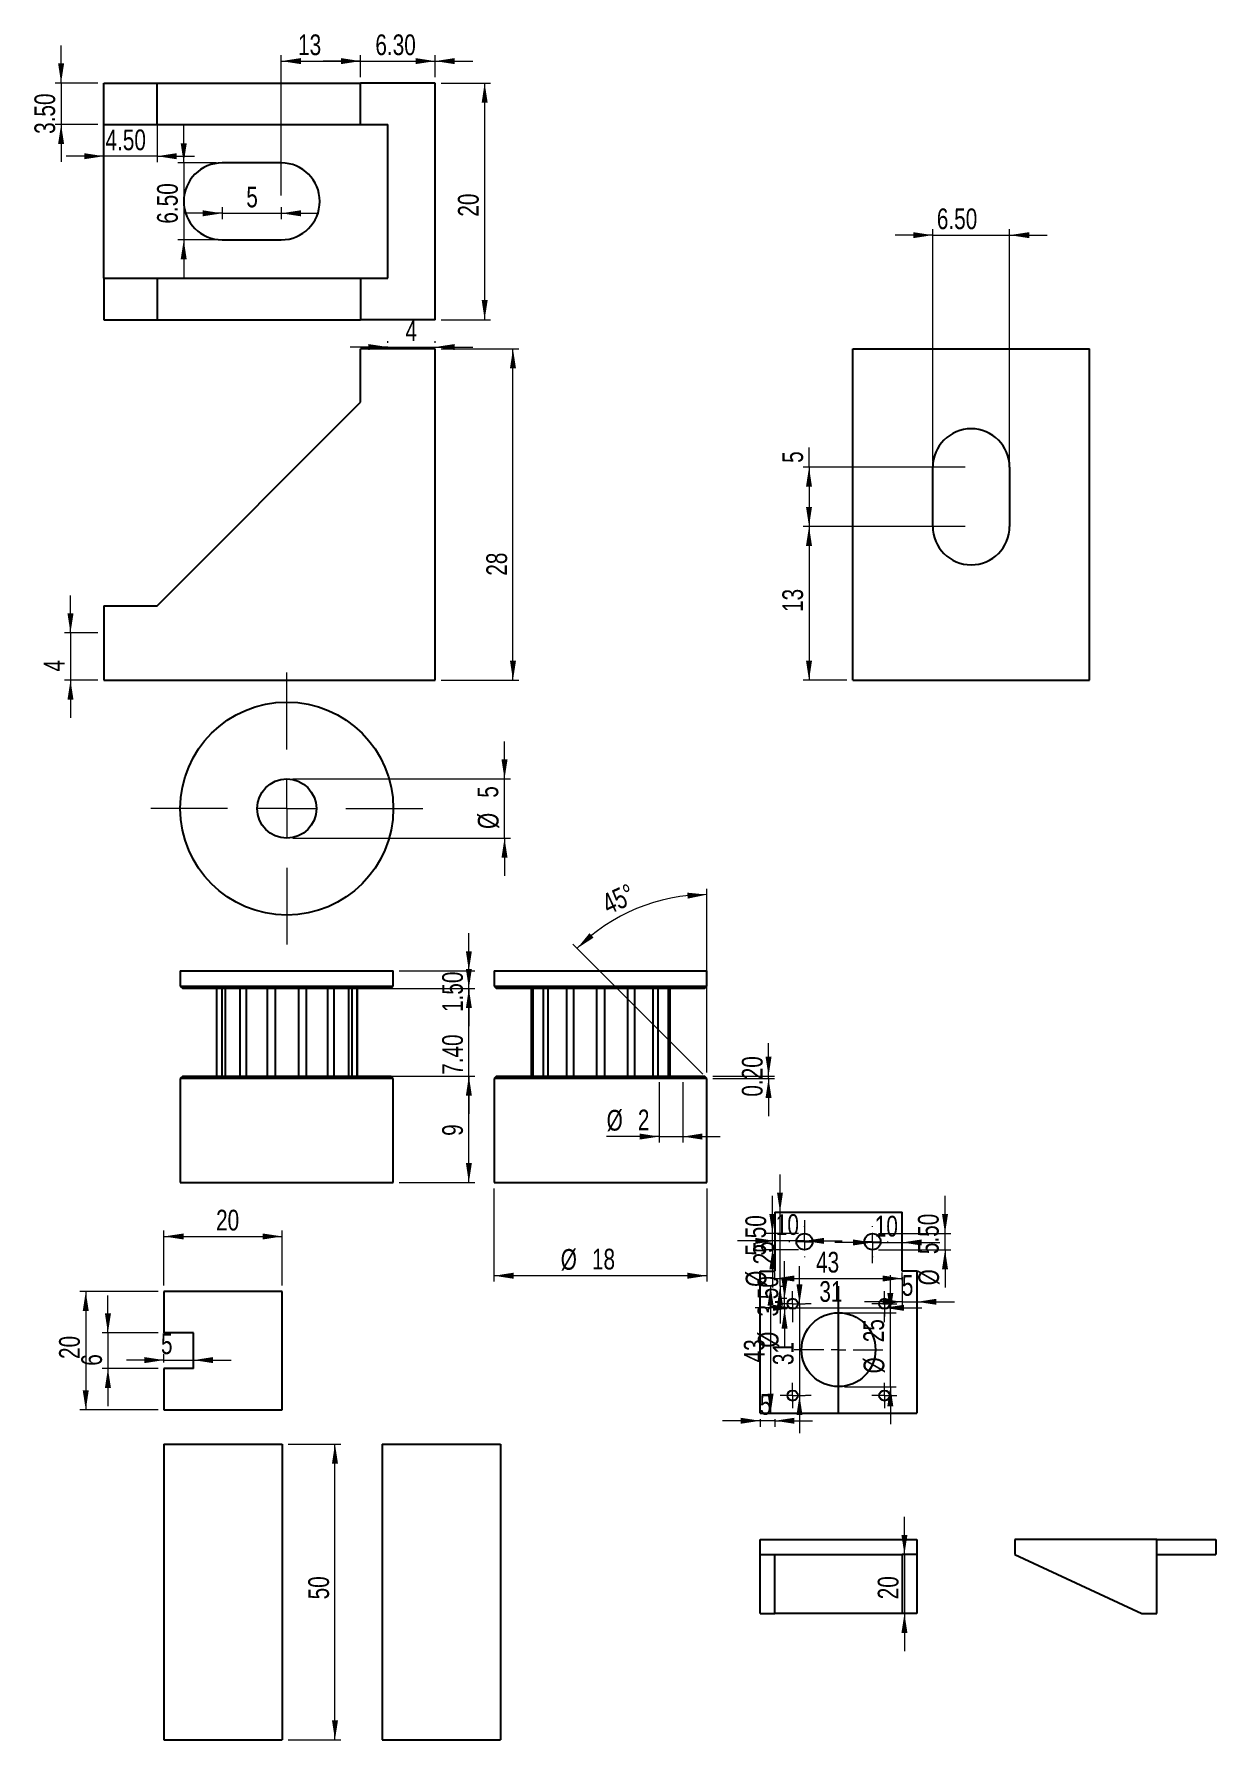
# Model space of a CAD drawing. Header units: millimetres. Extents: x 2 to 202, y 8 to 296.
import ezdxf

# ---------------------------------------------------------------- set-up
doc = ezdxf.new("R2010")
doc.units = ezdxf.units.MM
doc.styles.add('SLDTEXTSTYLE0', font='TXT', dxfattribs={"width": 0.75})
doc.dimstyles.new('SLDDIMSTYLE0', dxfattribs={"dimtxt": 3.5, "dimasz": 3.302, "dimexe": 0, "dimexo": 0.0625, "dimgap": 0.875, "dimtad": 1, "dimlfac": 0.5, "dimrnd": 1e-09, "dimzin": 12, "dimdsep": 46, "dimtxsty": 'SLDTEXTSTYLE0', "dimsah": 1, "dimcen": 0.09, "dimadec": 0, "dimazin": 3, "dimtfac": 1, "dimtofl": 0, "dimtmove": 0, "dimatfit": 3, "dimfxl": 0, "dimfrac": 2, "dimtolj": 1, "dimtzin": 12, "dimarcsym": 0})
doc.dimstyles.new('SLDDIMSTYLE1', dxfattribs={"dimtxt": 3.5, "dimasz": 3.302, "dimexe": 0, "dimexo": 0.0625, "dimgap": 0.875, "dimtad": 1, "dimlfac": 0.5, "dimrnd": 1e-09, "dimzin": 4, "dimdsep": 46, "dimtxsty": 'SLDTEXTSTYLE0', "dimsah": 1, "dimcen": 0.09, "dimadec": 0, "dimazin": 1, "dimtfac": 1, "dimtmove": 0, "dimatfit": 0, "dimfxl": 0, "dimfrac": 2, "dimtolj": 1, "dimtzin": 12, "dimarcsym": 0})
doc.dimstyles.new('SLDDIMSTYLE2', dxfattribs={"dimtxt": 3.5, "dimasz": 3.302, "dimexe": 0, "dimexo": 0.0625, "dimgap": 0.875, "dimtad": 1, "dimlfac": 0.5, "dimrnd": 1e-09, "dimzin": 12, "dimdsep": 46, "dimtxsty": 'SLDTEXTSTYLE0', "dimsah": 1, "dimcen": 0.09, "dimadec": 0, "dimazin": 3, "dimtfac": 1, "dimtmove": 0, "dimatfit": 0, "dimfxl": 0, "dimfrac": 2, "dimtolj": 1, "dimtzin": 12, "dimarcsym": 0})
doc.dimstyles.new('SLDDIMSTYLE3', dxfattribs={"dimtxt": 3.5, "dimasz": 3.302, "dimexe": 0, "dimexo": 0.0625, "dimgap": 0.875, "dimtad": 1, "dimlfac": 0.5, "dimrnd": 1e-09, "dimzin": 0, "dimdsep": 46, "dimtxsty": 'SLDTEXTSTYLE0', "dimsah": 1, "dimcen": 0.09, "dimadec": 0, "dimazin": 0, "dimtfac": 1, "dimtmove": 0, "dimatfit": 0, "dimfxl": 0, "dimfrac": 2, "dimtolj": 1, "dimtzin": 12, "dimarcsym": 0})
doc.dimstyles.new('SLDDIMSTYLE4', dxfattribs={"dimtxt": 3.5, "dimasz": 3.302, "dimexe": 0, "dimexo": 0.0625, "dimgap": 0.875, "dimtad": 1, "dimdec": 4, "dimlfac": 0.5, "dimzin": 12, "dimdsep": 46, "dimtxsty": 'SLDTEXTSTYLE0', "dimsah": 1, "dimcen": 0.09, "dimazin": 3, "dimtfac": 1, "dimtofl": 0, "dimtmove": 0, "dimatfit": 3, "dimfxl": 0, "dimfrac": 2, "dimtolj": 1, "dimtzin": 12, "dimarcsym": 0})
doc.dimstyles.new('SLDDIMSTYLE5', dxfattribs={"dimtxt": 3.5, "dimasz": 3.302, "dimexe": 0, "dimexo": 0.0625, "dimgap": 0.875, "dimtad": 1, "dimlfac": 2, "dimrnd": 1e-09, "dimzin": 12, "dimdsep": 46, "dimtxsty": 'SLDTEXTSTYLE0', "dimsah": 1, "dimcen": 0.09, "dimadec": 0, "dimazin": 3, "dimtfac": 1, "dimtmove": 0, "dimatfit": 0, "dimfxl": 0, "dimfrac": 2, "dimtolj": 1, "dimtzin": 12, "dimarcsym": 0})
doc.dimstyles.new('SLDDIMSTYLE6', dxfattribs={"dimtxt": 3.5, "dimasz": 3.302, "dimexe": 0, "dimexo": 0.0625, "dimgap": 0.875, "dimtad": 1, "dimlfac": 2, "dimrnd": 1e-09, "dimzin": 12, "dimdsep": 46, "dimtxsty": 'SLDTEXTSTYLE0', "dimsah": 1, "dimcen": 0.09, "dimadec": 0, "dimazin": 3, "dimtfac": 1, "dimtofl": 0, "dimtmove": 0, "dimatfit": 3, "dimfxl": 0, "dimfrac": 2, "dimtolj": 1, "dimtzin": 12, "dimarcsym": 0})
doc.dimstyles.new('SLDDIMSTYLE7', dxfattribs={"dimtxt": 3.5, "dimasz": 3.302, "dimexe": 0, "dimexo": 0.0625, "dimgap": 0.875, "dimtad": 1, "dimlfac": 2, "dimrnd": 1e-09, "dimzin": 4, "dimdsep": 46, "dimtxsty": 'SLDTEXTSTYLE0', "dimsah": 1, "dimcen": 0.09, "dimadec": 0, "dimazin": 1, "dimtfac": 1, "dimtmove": 0, "dimatfit": 0, "dimfxl": 0, "dimfrac": 2, "dimtolj": 1, "dimtzin": 12, "dimarcsym": 0})
doc.dimstyles.new('SLDDIMSTYLE8', dxfattribs={"dimtxt": 3.5, "dimasz": 3.302, "dimexe": 0, "dimexo": 0.0625, "dimgap": 0.875, "dimtad": 1, "dimrnd": 1e-09, "dimzin": 12, "dimdsep": 46, "dimtxsty": 'SLDTEXTSTYLE0', "dimsah": 1, "dimcen": 0.09, "dimadec": 0, "dimazin": 3, "dimtfac": 1, "dimtofl": 0, "dimtmove": 0, "dimatfit": 3, "dimfxl": 0, "dimfrac": 2, "dimtolj": 1, "dimtzin": 12, "dimarcsym": 0})
doc.dimstyles.new('SLDDIMSTYLE9', dxfattribs={"dimtxt": 3.5, "dimasz": 3.302, "dimexe": 0, "dimexo": 0.0625, "dimgap": 0.875, "dimtad": 1, "dimrnd": 1e-09, "dimzin": 12, "dimdsep": 46, "dimtxsty": 'SLDTEXTSTYLE0', "dimsah": 1, "dimcen": 0.09, "dimadec": 0, "dimazin": 3, "dimtfac": 1, "dimtmove": 0, "dimatfit": 0, "dimfxl": 0, "dimfrac": 2, "dimtolj": 1, "dimtzin": 12, "dimarcsym": 0})

msp = doc.modelspace()

# ---------------------------------------------------------------- blocks, each defined once
blk = doc.blocks.new('_D')
at = {"color": 7, "linetype": 'Continuous', "lineweight": 18}
for p, q in [((63.97, 120.27), (76.74, 120.27)), ((75.74, 102.27), (75.74, 120.27)), ((63.97, 102.27), (76.74, 102.27))]:
    blk.add_line(p, q, dxfattribs=at)
for points in [[(75.74, 120.27), (75.24, 116.97), (76.25, 116.97)], [(75.74, 102.27), (76.25, 105.58), (75.24, 105.58)]]:
    blk.add_solid(points, dxfattribs=at)
at = {"color": 7, "linetype": 'Continuous', "lineweight": 18, "insert": (71.23, 110.17), "char_height": 3.5, "attachment_point": 1, "rotation": 90, "style": 'SLDTEXTSTYLE0'}
blk.add_mtext('9', dxfattribs=at)
blk = doc.blocks.new('_D_1')
at = {"color": 7, "linetype": 'Continuous', "lineweight": 18}
for p, q in [((75.74, 135.07), (75.74, 141.42)), ((57.85, 135.07), (76.74, 135.07)), ((75.74, 120.27), (75.74, 135.07)), ((57.85, 120.27), (76.74, 120.27)), ((75.74, 120.27), (75.74, 113.92))]:
    blk.add_line(p, q, dxfattribs=at)
for points in [[(75.74, 135.07), (76.25, 138.38), (75.24, 138.38)], [(75.74, 120.27), (75.24, 116.97), (76.25, 116.97)]]:
    blk.add_solid(points, dxfattribs=at)
at = {"color": 7, "linetype": 'Continuous', "lineweight": 18, "insert": (71.23, 120.48), "char_height": 3.5, "attachment_point": 1, "rotation": 90, "style": 'SLDTEXTSTYLE0'}
blk.add_mtext('7.40', dxfattribs=at)
blk = doc.blocks.new('_D_2')
at = {"color": 7, "linetype": 'Continuous', "lineweight": 18}
for p, q in [((75.74, 138.07), (75.74, 144.42)), ((63.97, 138.07), (76.74, 138.07)), ((75.74, 135.07), (75.74, 138.07)), ((63.97, 135.07), (76.74, 135.07)), ((75.74, 135.07), (75.74, 128.72))]:
    blk.add_line(p, q, dxfattribs=at)
for points in [[(75.74, 138.07), (76.25, 141.38), (75.24, 141.38)], [(75.74, 135.07), (75.24, 131.77), (76.25, 131.77)]]:
    blk.add_solid(points, dxfattribs=at)
at = {"color": 7, "linetype": 'Continuous', "lineweight": 18, "insert": (71.23, 131.1), "char_height": 3.5, "attachment_point": 1, "rotation": 90, "style": 'SLDTEXTSTYLE0'}
blk.add_mtext('1.50', dxfattribs=at)
blk = doc.blocks.new('_D_3')
at = {"color": 7, "linetype": 'Continuous', "lineweight": 18}
for p, q in [((81.77, 170.49), (81.77, 176.84)), ((45.97, 170.49), (82.77, 170.49)), ((81.77, 160.49), (81.77, 170.49)), ((45.97, 160.49), (82.77, 160.49)), ((81.77, 160.49), (81.77, 154.14))]:
    blk.add_line(p, q, dxfattribs=at)
for points in [[(81.77, 170.49), (82.28, 173.79), (81.26, 173.79)], [(81.77, 160.49), (81.26, 157.19), (82.28, 157.19)]]:
    blk.add_solid(points, dxfattribs=at)
at = {"color": 7, "linetype": 'Continuous', "lineweight": 18, "char_height": 3.5, "attachment_point": 1, "rotation": 90, "style": 'SLDTEXTSTYLE0'}
for s, insert in [('5', (77.21, 167.32)), ('%%c', (77.26, 162.04))]:
    blk.add_mtext(s, dxfattribs=dict(at, insert=insert))
blk = doc.blocks.new('SW_CENTERMARKSYMBOL_0')
at = {"color": 0, "linetype": 'Continuous', "lineweight": 0}
for p, q in [((0, 10), (0, 23)), ((0, 0), (0, 5)), ((-10, 0), (-23, 0)), ((0, 0), (-5, 0)), ((0, 0), (0, -5)), ((0, 0), (5, 0)), ((10, 0), (23, 0)), ((0, -10), (0, -23))]:
    blk.add_line(p, q, dxfattribs=at)
blk = doc.blocks.new('_D_4')
at = {"color": 7, "linetype": 'Continuous', "lineweight": 18}
for p, q in [((79.99, 101.27), (79.99, 85.53)), ((115.99, 101.27), (115.99, 85.53)), ((115.99, 86.53), (79.99, 86.53))]:
    blk.add_line(p, q, dxfattribs=at)
for points in [[(79.99, 86.53), (83.29, 86.02), (83.29, 87.04)], [(115.99, 86.53), (112.69, 87.04), (112.69, 86.02)]]:
    blk.add_solid(points, dxfattribs=at)
at = {"color": 7, "linetype": 'Continuous', "lineweight": 18, "char_height": 3.5, "attachment_point": 1, "style": 'SLDTEXTSTYLE0'}
for s, insert in [('%%c', (91.27, 91.04)), ('18', (96.55, 91.09))]:
    blk.add_mtext(s, dxfattribs=dict(at, insert=insert))
blk = doc.blocks.new('_D_5')
at = {"color": 7, "linetype": 'Continuous', "lineweight": 18}
for p, q in [((107.9, 119.27), (107.9, 109.05)), ((111.9, 119.27), (111.9, 109.05)), ((107.9, 110.05), (99.03, 110.05)), ((107.9, 110.05), (111.9, 110.05)), ((111.9, 110.05), (118.25, 110.05))]:
    blk.add_line(p, q, dxfattribs=at)
for points in [[(107.9, 110.05), (104.6, 110.56), (104.6, 109.54)], [(111.9, 110.05), (115.2, 109.54), (115.2, 110.56)]]:
    blk.add_solid(points, dxfattribs=at)
at = {"color": 7, "linetype": 'Continuous', "lineweight": 18, "char_height": 3.5, "attachment_point": 1, "style": 'SLDTEXTSTYLE0'}
for s, insert in [('%%c', (99.03, 114.56)), ('2', (104.31, 114.61))]:
    blk.add_mtext(s, dxfattribs=dict(at, insert=insert))
blk = doc.blocks.new('_D_6')
at = {"color": 7, "linetype": 'Continuous', "lineweight": 18}
for p, q in [((126.4, 120.27), (126.4, 125.85)), ((116.99, 120.27), (127.4, 120.27)), ((116.99, 119.87), (127.4, 119.87)), ((126.4, 119.87), (126.4, 120.27)), ((126.4, 119.87), (126.4, 113.52))]:
    blk.add_line(p, q, dxfattribs=at)
for points in [[(126.4, 120.27), (126.91, 123.58), (125.89, 123.58)], [(126.4, 119.87), (125.89, 116.57), (126.91, 116.57)]]:
    blk.add_solid(points, dxfattribs=at)
at = {"color": 7, "linetype": 'Continuous', "lineweight": 18, "insert": (121.89, 116.8), "char_height": 3.5, "attachment_point": 1, "rotation": 90, "style": 'SLDTEXTSTYLE0'}
blk.add_mtext('0.20', dxfattribs=at)
blk = doc.blocks.new('_D_7')
at = {"color": 7, "linetype": 'Continuous', "lineweight": 18}
for p, q in [((115.99, 120.87), (115.99, 151.94)), ((115.28, 120.58), (93.32, 142.55))]:
    blk.add_line(p, q, dxfattribs=at)
blk.add_arc((115.99, 119.87), 31.07, 90, 135, dxfattribs=at)
for points in [[(115.99, 150.94), (112.67, 151.27), (112.72, 150.26)], [(94.02, 141.84), (96.82, 143.67), (96.14, 144.43)]]:
    blk.add_solid(points, dxfattribs=at)
at = {"color": 7, "linetype": 'Continuous', "lineweight": 18, "insert": (97.87, 150.69), "char_height": 3.5, "attachment_point": 1, "rotation": 24.8026, "style": 'SLDTEXTSTYLE0'}
blk.add_mtext('45°', dxfattribs=at)
blk = doc.blocks.new('_D_8')
at = {"color": 7, "linetype": 'Continuous', "lineweight": 18}
for p, q in [((149.37, 39.44), (149.37, 45.79)), ((149.37, 39.44), (149.37, 29.44)), ((149.98, 39.44), (150.37, 39.44)), ((149.37, 29.44), (149.37, 23.09)), ((149.98, 29.44), (150.37, 29.44))]:
    blk.add_line(p, q, dxfattribs=at)
for points in [[(149.37, 39.44), (149.88, 42.74), (148.86, 42.74)], [(149.37, 29.44), (148.86, 26.13), (149.88, 26.13)]]:
    blk.add_solid(points, dxfattribs=at)
at = {"color": 7, "linetype": 'Continuous', "lineweight": 18, "insert": (144.86, 31.85), "char_height": 3.5, "attachment_point": 1, "rotation": 90, "style": 'SLDTEXTSTYLE0'}
blk.add_mtext('20', dxfattribs=at)
blk = doc.blocks.new('_D_9')
at = {"color": 7, "linetype": 'Continuous', "lineweight": 18}
for p, q in [((127.48, 85.78), (127.48, 87.06)), ((148.98, 85.78), (148.98, 87.06)), ((127.48, 86.06), (148.98, 86.06))]:
    blk.add_line(p, q, dxfattribs=at)
for points in [[(127.48, 86.06), (130.78, 85.55), (130.78, 86.57)], [(148.98, 86.06), (145.67, 86.57), (145.67, 85.55)]]:
    blk.add_solid(points, dxfattribs=at)
at = {"color": 7, "linetype": 'Continuous', "lineweight": 18, "insert": (134.43, 90.57), "char_height": 3.5, "attachment_point": 1, "style": 'SLDTEXTSTYLE0'}
blk.add_mtext('43', dxfattribs=at)
blk = doc.blocks.new('_D_10')
at = {"color": 7, "linetype": 'Continuous', "lineweight": 18}
for p, q in [((126.48, 84.78), (125.75, 84.78)), ((126.75, 84.78), (126.75, 63.28)), ((126.48, 63.28), (125.75, 63.28))]:
    blk.add_line(p, q, dxfattribs=at)
for points in [[(126.75, 84.78), (126.24, 81.48), (127.25, 81.48)], [(126.75, 63.28), (127.25, 66.59), (126.24, 66.59)]]:
    blk.add_solid(points, dxfattribs=at)
at = {"color": 7, "linetype": 'Continuous', "lineweight": 18, "insert": (122.23, 71.88), "char_height": 3.5, "attachment_point": 1, "rotation": 90, "style": 'SLDTEXTSTYLE0'}
blk.add_mtext('43', dxfattribs=at)
blk = doc.blocks.new('_D_11')
at = {"color": 7, "linetype": 'Continuous', "lineweight": 18}
for p, q in [((130.48, 81.11), (124.13, 81.11)), ((130.48, 81.11), (145.98, 81.11)), ((145.98, 81.11), (152.33, 81.11)), ((130.48, 78.66), (130.48, 80.11)), ((145.98, 78.66), (145.98, 80.11))]:
    blk.add_line(p, q, dxfattribs=at)
for points in [[(130.48, 81.11), (127.17, 81.62), (127.17, 80.6)], [(145.98, 81.11), (149.28, 80.6), (149.28, 81.62)]]:
    blk.add_solid(points, dxfattribs=at)
at = {"color": 7, "linetype": 'Continuous', "lineweight": 18, "insert": (134.99, 85.62), "char_height": 3.5, "attachment_point": 1, "style": 'SLDTEXTSTYLE0'}
blk.add_mtext('31', dxfattribs=at)
blk = doc.blocks.new('_D_12')
at = {"color": 7, "linetype": 'Continuous', "lineweight": 18}
for p, q in [((131.63, 81.78), (131.63, 88.13)), ((131.63, 81.78), (131.63, 66.28)), ((133.6, 81.78), (132.63, 81.78)), ((131.63, 66.28), (131.63, 59.93)), ((133.6, 66.28), (132.63, 66.28))]:
    blk.add_line(p, q, dxfattribs=at)
for points in [[(131.63, 81.78), (132.14, 85.09), (131.12, 85.09)], [(131.63, 66.28), (131.12, 62.98), (132.14, 62.98)]]:
    blk.add_solid(points, dxfattribs=at)
at = {"color": 7, "linetype": 'Continuous', "lineweight": 18, "insert": (127.12, 71.43), "char_height": 3.5, "attachment_point": 1, "rotation": 90, "style": 'SLDTEXTSTYLE0'}
blk.add_mtext('31', dxfattribs=at)
blk = doc.blocks.new('_D_13')
at = {"color": 7, "linetype": 'Continuous', "lineweight": 18}
for p, q in [((129.11, 82.66), (129.11, 89.01)), ((129.48, 82.66), (128.11, 82.66)), ((129.48, 80.91), (128.11, 80.91)), ((129.11, 80.91), (129.11, 82.66)), ((129.11, 80.91), (129.11, 74.56))]:
    blk.add_line(p, q, dxfattribs=at)
for points in [[(129.11, 82.66), (129.61, 85.96), (128.6, 85.96)], [(129.11, 80.91), (128.6, 77.61), (129.61, 77.61)]]:
    blk.add_solid(points, dxfattribs=at)
at = {"color": 7, "linetype": 'Continuous', "lineweight": 18, "char_height": 3.5, "attachment_point": 1, "rotation": 90, "style": 'SLDTEXTSTYLE0'}
for s, insert in [('3.50', (124.54, 79.64)), ('%%c', (124.59, 74.37))]:
    blk.add_mtext(s, dxfattribs=dict(at, insert=insert))
blk = doc.blocks.new('_D_14')
at = {"color": 7, "linetype": 'Continuous', "lineweight": 18}
for p, q in [((146.99, 80.28), (146.99, 86.63)), ((139.23, 80.28), (147.99, 80.28)), ((146.99, 67.78), (146.99, 80.28)), ((139.23, 67.78), (147.99, 67.78)), ((146.99, 67.78), (146.99, 61.43))]:
    blk.add_line(p, q, dxfattribs=at)
for points in [[(146.99, 80.28), (147.49, 83.59), (146.48, 83.59)], [(146.99, 67.78), (146.48, 64.48), (147.49, 64.48)]]:
    blk.add_solid(points, dxfattribs=at)
at = {"color": 7, "linetype": 'Continuous', "lineweight": 18, "char_height": 3.5, "attachment_point": 1, "rotation": 90, "style": 'SLDTEXTSTYLE0'}
for s, insert in [('25', (142.42, 75.29)), ('%%c', (142.47, 70.02))]:
    blk.add_mtext(s, dxfattribs=dict(at, insert=insert))
blk = doc.blocks.new('_D_15')
at = {"color": 7, "linetype": 'Continuous', "lineweight": 18}
for p, q in [((128.34, 97.28), (128.34, 103.63)), ((128.34, 84.78), (128.34, 97.28)), ((128.48, 97.28), (129.34, 97.28)), ((128.34, 84.78), (128.34, 78.43)), ((128.48, 84.78), (129.34, 84.78))]:
    blk.add_line(p, q, dxfattribs=at)
for points in [[(128.34, 97.28), (128.84, 100.59), (127.83, 100.59)], [(128.34, 84.78), (127.83, 81.48), (128.84, 81.48)]]:
    blk.add_solid(points, dxfattribs=at)
at = {"color": 7, "linetype": 'Continuous', "lineweight": 18, "insert": (123.82, 88.45), "char_height": 3.5, "attachment_point": 1, "rotation": 90, "style": 'SLDTEXTSTYLE0'}
blk.add_mtext('25', dxfattribs=at)
blk = doc.blocks.new('_D_16')
at = {"color": 7, "linetype": 'Continuous', "lineweight": 18}
for p, q in [((148.98, 86.28), (148.98, 81.12)), ((151.48, 86.28), (151.48, 81.12)), ((148.98, 82.12), (142.63, 82.12)), ((148.98, 82.12), (151.48, 82.12)), ((151.48, 82.12), (157.83, 82.12))]:
    blk.add_line(p, q, dxfattribs=at)
for points in [[(148.98, 82.12), (145.67, 82.63), (145.67, 81.62)], [(151.48, 82.12), (154.78, 81.62), (154.78, 82.63)]]:
    blk.add_solid(points, dxfattribs=at)
at = {"color": 7, "linetype": 'Continuous', "lineweight": 18, "insert": (148.93, 86.64), "char_height": 3.5, "attachment_point": 1, "style": 'SLDTEXTSTYLE0'}
blk.add_mtext('5', dxfattribs=at)
blk = doc.blocks.new('_D_17')
at = {"color": 7, "linetype": 'Continuous', "lineweight": 18}
for p, q in [((124.98, 62.02), (118.63, 62.02)), ((124.98, 62.28), (124.98, 61.02)), ((127.48, 62.02), (124.98, 62.02)), ((127.48, 62.28), (127.48, 61.02)), ((127.48, 62.02), (133.83, 62.02))]:
    blk.add_line(p, q, dxfattribs=at)
for points in [[(124.98, 62.02), (121.67, 62.53), (121.67, 61.51)], [(127.48, 62.02), (130.78, 61.51), (130.78, 62.53)]]:
    blk.add_solid(points, dxfattribs=at)
at = {"color": 7, "linetype": 'Continuous', "lineweight": 18, "insert": (124.93, 66.53), "char_height": 3.5, "attachment_point": 1, "style": 'SLDTEXTSTYLE0'}
blk.add_mtext('5', dxfattribs=at)
blk = doc.blocks.new('_D_18')
at = {"color": 7, "linetype": 'Continuous', "lineweight": 18}
for p, q in [((156.23, 93.66), (156.23, 100.01)), ((144.98, 93.66), (157.23, 93.66)), ((156.23, 90.91), (156.23, 93.66)), ((144.98, 90.91), (157.23, 90.91)), ((156.23, 90.91), (156.23, 84.56))]:
    blk.add_line(p, q, dxfattribs=at)
for points in [[(156.23, 93.66), (156.74, 96.96), (155.72, 96.96)], [(156.23, 90.91), (155.72, 87.61), (156.74, 87.61)]]:
    blk.add_solid(points, dxfattribs=at)
at = {"color": 7, "linetype": 'Continuous', "lineweight": 18, "char_height": 3.5, "attachment_point": 1, "rotation": 90, "style": 'SLDTEXTSTYLE0'}
for s, insert in [('5.50', (151.66, 90.18)), ('%%c', (151.72, 84.9))]:
    blk.add_mtext(s, dxfattribs=dict(at, insert=insert))
blk = doc.blocks.new('_D_19')
at = {"color": 7, "linetype": 'Continuous', "lineweight": 18}
for p, q in [((127.05, 93.66), (127.05, 100.01)), ((131.48, 93.66), (126.05, 93.66)), ((127.05, 90.91), (127.05, 93.66)), ((131.48, 90.91), (126.05, 90.91)), ((127.05, 90.91), (127.05, 84.56))]:
    blk.add_line(p, q, dxfattribs=at)
for points in [[(127.05, 93.66), (127.55, 96.96), (126.54, 96.96)], [(127.05, 90.91), (126.54, 87.61), (127.55, 87.61)]]:
    blk.add_solid(points, dxfattribs=at)
at = {"color": 7, "linetype": 'Continuous', "lineweight": 18, "char_height": 3.5, "attachment_point": 1, "rotation": 90, "style": 'SLDTEXTSTYLE0'}
for s, insert in [('5.50', (122.48, 89.93)), ('%%c', (122.54, 84.65))]:
    blk.add_mtext(s, dxfattribs=dict(at, insert=insert))
blk = doc.blocks.new('_D_20')
at = {"color": 7, "linetype": 'Continuous', "lineweight": 18}
for p, q in [((132.48, 95.91), (132.48, 93.42)), ((127.48, 92.42), (121.13, 92.42)), ((132.48, 92.42), (127.48, 92.42)), ((132.48, 92.42), (138.83, 92.42))]:
    blk.add_line(p, q, dxfattribs=at)
for points in [[(127.48, 92.42), (124.17, 92.93), (124.17, 91.91)], [(132.48, 92.42), (135.78, 91.91), (135.78, 92.93)]]:
    blk.add_solid(points, dxfattribs=at)
at = {"color": 7, "linetype": 'Continuous', "lineweight": 18, "insert": (127.63, 96.93), "char_height": 3.5, "attachment_point": 1, "style": 'SLDTEXTSTYLE0'}
blk.add_mtext('10', dxfattribs=at)
blk = doc.blocks.new('_D_21')
at = {"color": 7, "linetype": 'Continuous', "lineweight": 18}
for p, q in [((143.98, 92.15), (137.63, 92.15)), ((143.98, 92.15), (148.98, 92.15)), ((143.98, 88.66), (143.98, 91.15)), ((148.98, 92.15), (155.33, 92.15))]:
    blk.add_line(p, q, dxfattribs=at)
for points in [[(143.98, 92.15), (140.67, 92.66), (140.67, 91.64)], [(148.98, 92.15), (152.28, 91.64), (152.28, 92.66)]]:
    blk.add_solid(points, dxfattribs=at)
at = {"color": 7, "linetype": 'Continuous', "lineweight": 18, "insert": (144.36, 96.66), "char_height": 3.5, "attachment_point": 1, "style": 'SLDTEXTSTYLE0'}
blk.add_mtext('10', dxfattribs=at)
blk = doc.blocks.new('SW_CENTERMARKSYMBOL_1')
at = {"color": 0, "linetype": 'Continuous', "lineweight": 0}
for p, q in [((-1.25, 0), (-2.125, 0)), ((0, 0), (-1.25, 0)), ((0, 1.25), (0, 2.125)), ((0, 0), (0, 1.25)), ((0, 0), (0, -1.25)), ((0, 0), (1.25, 0)), ((1.25, 0), (2.125, 0)), ((0, -1.25), (0, -2.125))]:
    blk.add_line(p, q, dxfattribs=at)
blk = doc.blocks.new('SW_CENTERMARKSYMBOL_2')
at = {"color": 0, "linetype": 'Continuous', "lineweight": 0}
for p, q in [((-1.25, 0), (-2.125, 0)), ((0, 0), (-1.25, 0)), ((0, 1.25), (0, 2.125)), ((0, 0), (0, 1.25)), ((0, 0), (0, -1.25)), ((0, 0), (1.25, 0)), ((1.25, 0), (2.125, 0)), ((0, -1.25), (0, -2.125))]:
    blk.add_line(p, q, dxfattribs=at)
blk = doc.blocks.new('SW_CENTERMARKSYMBOL_3')
at = {"color": 0, "linetype": 'Continuous', "lineweight": 0}
for p, q in [((-1.25, 0), (-2.125, 0)), ((0, 0), (-1.25, 0)), ((0, 1.25), (0, 2.125)), ((0, 0), (0, 1.25)), ((0, 0), (0, -1.25)), ((0, 0), (1.25, 0)), ((1.25, 0), (2.125, 0)), ((0, -1.25), (0, -2.125))]:
    blk.add_line(p, q, dxfattribs=at)
blk = doc.blocks.new('SW_CENTERMARKSYMBOL_4')
at = {"color": 0, "linetype": 'Continuous', "lineweight": 0}
for p, q in [((-1.25, 0), (-2.125, 0)), ((0, 0), (-1.25, 0)), ((0, 1.25), (0, 2.125)), ((0, 0), (0, 1.25)), ((0, 0), (0, -1.25)), ((0, 0), (1.25, 0)), ((1.25, 0), (2.125, 0)), ((0, -1.25), (0, -2.125))]:
    blk.add_line(p, q, dxfattribs=at)
blk = doc.blocks.new('SW_CENTERMARKSYMBOL_5')
at = {"color": 0, "linetype": 'Continuous', "lineweight": 0}
for p, q in [((0, 2.5), (0, 7.5)), ((-2.5, 0), (-7.5, 0)), ((0, 0), (-1.25, 0)), ((0, 0), (0, 1.25)), ((0, 0), (0, -1.25)), ((0, 0), (1.25, 0)), ((2.5, 0), (7.5, 0)), ((0, -2.5), (0, -7.5))]:
    blk.add_line(p, q, dxfattribs=at)
blk = doc.blocks.new('SW_CENTERMARKSYMBOL_6')
at = {"color": 0, "linetype": 'Continuous', "lineweight": 0}
for p, q in [((-2.5, 0), (-2.625, 0)), ((0, 0), (-1.25, 0)), ((0, 2.5), (0, 2.625)), ((0, 0), (0, 1.25)), ((0, 0), (0, -1.25)), ((0, 0), (1.25, 0)), ((2.5, 0), (2.625, 0)), ((0, -2.5), (0, -2.625))]:
    blk.add_line(p, q, dxfattribs=at)
blk = doc.blocks.new('SW_CENTERMARKSYMBOL_7')
at = {"color": 0, "linetype": 'Continuous', "lineweight": 0}
for p, q in [((-2.5, 0), (-2.625, 0)), ((0, 0), (-1.25, 0)), ((0, 2.5), (0, 2.625)), ((0, 0), (0, 1.25)), ((0, 0), (0, -1.25)), ((0, 0), (1.25, 0)), ((2.5, 0), (2.625, 0)), ((0, -2.5), (0, -2.625))]:
    blk.add_line(p, q, dxfattribs=at)
blk = doc.blocks.new('_D_22')
at = {"color": 7, "linetype": 'Continuous', "lineweight": 18}
for p, q in [((71.04, 243.17), (84.2, 243.17)), ((83.2, 187.17), (83.2, 243.17)), ((71.04, 187.17), (84.2, 187.17))]:
    blk.add_line(p, q, dxfattribs=at)
for points in [[(83.2, 243.17), (82.69, 239.87), (83.71, 239.87)], [(83.2, 187.17), (83.71, 190.48), (82.69, 190.48)]]:
    blk.add_solid(points, dxfattribs=at)
at = {"color": 7, "linetype": 'Continuous', "lineweight": 18, "insert": (78.69, 204.84), "char_height": 3.5, "attachment_point": 1, "rotation": 90, "style": 'SLDTEXTSTYLE0'}
blk.add_mtext('28', dxfattribs=at)
blk = doc.blocks.new('_D_23')
at = {"color": 7, "linetype": 'Continuous', "lineweight": 18}
for p, q in [((8.4, 195.17), (8.4, 201.52)), ((13.04, 195.17), (7.4, 195.17)), ((8.4, 195.17), (8.4, 187.17)), ((13.04, 187.17), (7.4, 187.17)), ((8.4, 187.17), (8.4, 180.82))]:
    blk.add_line(p, q, dxfattribs=at)
for points in [[(8.4, 195.17), (8.91, 198.48), (7.89, 198.48)], [(8.4, 187.17), (7.89, 183.87), (8.91, 183.87)]]:
    blk.add_solid(points, dxfattribs=at)
at = {"color": 7, "linetype": 'Continuous', "lineweight": 18, "insert": (3.89, 188.63), "char_height": 3.5, "attachment_point": 1, "rotation": 90, "style": 'SLDTEXTSTYLE0'}
blk.add_mtext('4', dxfattribs=at)
blk = doc.blocks.new('_D_24')
at = {"color": 7, "linetype": 'Continuous', "lineweight": 18}
for p, q in [((62.04, 243.49), (55.69, 243.49)), ((62.04, 244.17), (62.04, 244.49)), ((62.04, 243.49), (70.04, 243.49)), ((70.04, 244.17), (70.04, 244.49)), ((70.04, 243.49), (76.39, 243.49))]:
    blk.add_line(p, q, dxfattribs=at)
for points in [[(62.04, 243.49), (58.73, 243.99), (58.73, 242.98)], [(70.04, 243.49), (73.34, 242.98), (73.34, 243.99)]]:
    blk.add_solid(points, dxfattribs=at)
at = {"color": 7, "linetype": 'Continuous', "lineweight": 18, "insert": (65.03, 248), "char_height": 3.5, "attachment_point": 1, "style": 'SLDTEXTSTYLE0'}
blk.add_mtext('4', dxfattribs=at)
blk = doc.blocks.new('_D_25')
at = {"color": 7, "linetype": 'Continuous', "lineweight": 18}
for p, q in [((71.04, 288.11), (79.41, 288.11)), ((78.41, 288.11), (78.41, 248.11)), ((71.04, 248.11), (79.41, 248.11))]:
    blk.add_line(p, q, dxfattribs=at)
for points in [[(78.41, 288.11), (77.91, 284.8), (78.92, 284.8)], [(78.41, 248.11), (78.92, 251.41), (77.91, 251.41)]]:
    blk.add_solid(points, dxfattribs=at)
at = {"color": 7, "linetype": 'Continuous', "lineweight": 18, "insert": (73.9, 265.52), "char_height": 3.5, "attachment_point": 1, "rotation": 90, "style": 'SLDTEXTSTYLE0'}
blk.add_mtext('20', dxfattribs=at)
blk = doc.blocks.new('_D_26')
at = {"color": 7, "linetype": 'Continuous', "lineweight": 18}
for p, q in [((57.44, 291.81), (51.09, 291.81)), ((57.44, 289.11), (57.44, 292.81)), ((57.44, 291.81), (70.04, 291.81)), ((70.04, 289.11), (70.04, 292.81)), ((70.04, 291.81), (76.39, 291.81))]:
    blk.add_line(p, q, dxfattribs=at)
for points in [[(57.44, 291.81), (54.13, 292.32), (54.13, 291.3)], [(70.04, 291.81), (73.34, 291.3), (73.34, 292.32)]]:
    blk.add_solid(points, dxfattribs=at)
at = {"color": 7, "linetype": 'Continuous', "lineweight": 18, "insert": (59.94, 296.32), "char_height": 3.5, "attachment_point": 1, "style": 'SLDTEXTSTYLE0'}
blk.add_mtext('6.30', dxfattribs=at)
blk = doc.blocks.new('_D_27')
at = {"color": 7, "linetype": 'Continuous', "lineweight": 18}
for p, q in [((14.04, 287.11), (14.04, 274.74)), ((23.04, 287.11), (23.04, 274.74)), ((14.04, 275.74), (7.69, 275.74)), ((23.04, 275.74), (14.04, 275.74)), ((23.04, 275.74), (29.39, 275.74))]:
    blk.add_line(p, q, dxfattribs=at)
for points in [[(14.04, 275.74), (10.73, 276.25), (10.73, 275.23)], [(23.04, 275.74), (26.34, 275.23), (26.34, 276.25)]]:
    blk.add_solid(points, dxfattribs=at)
at = {"color": 7, "linetype": 'Continuous', "lineweight": 18, "insert": (14.32, 280.25), "char_height": 3.5, "attachment_point": 1, "style": 'SLDTEXTSTYLE0'}
blk.add_mtext('4.50', dxfattribs=at)
blk = doc.blocks.new('_D_28')
at = {"color": 7, "linetype": 'Continuous', "lineweight": 18}
for p, q in [((6.81, 288.11), (6.81, 294.46)), ((13.04, 288.11), (5.81, 288.11)), ((6.81, 288.11), (6.81, 281.11)), ((13.04, 281.11), (5.81, 281.11)), ((6.81, 281.11), (6.81, 274.76))]:
    blk.add_line(p, q, dxfattribs=at)
for points in [[(6.81, 288.11), (7.32, 291.41), (6.31, 291.41)], [(6.81, 281.11), (6.31, 277.8), (7.32, 277.8)]]:
    blk.add_solid(points, dxfattribs=at)
at = {"color": 7, "linetype": 'Continuous', "lineweight": 18, "insert": (2.3, 279.51), "char_height": 3.5, "attachment_point": 1, "rotation": 90, "style": 'SLDTEXTSTYLE0'}
blk.add_mtext('3.50', dxfattribs=at)
blk = doc.blocks.new('_D_29')
at = {"color": 7, "linetype": 'Continuous', "lineweight": 18}
for p, q in [((27.54, 274.61), (27.54, 280.96)), ((33.04, 274.61), (26.54, 274.61)), ((27.54, 274.61), (27.54, 261.61)), ((33.04, 261.61), (26.54, 261.61)), ((27.54, 261.61), (27.54, 255.26))]:
    blk.add_line(p, q, dxfattribs=at)
for points in [[(27.54, 274.61), (28.05, 277.91), (27.03, 277.91)], [(27.54, 261.61), (27.03, 258.3), (28.05, 258.3)]]:
    blk.add_solid(points, dxfattribs=at)
at = {"color": 7, "linetype": 'Continuous', "lineweight": 18, "insert": (23.03, 264.34), "char_height": 3.5, "attachment_point": 1, "rotation": 90, "style": 'SLDTEXTSTYLE0'}
blk.add_mtext('6.50', dxfattribs=at)
blk = doc.blocks.new('_D_30')
at = {"color": 7, "linetype": 'Continuous', "lineweight": 18}
for p, q in [((34.04, 266.09), (27.69, 266.09)), ((34.04, 267.11), (34.04, 265.09)), ((34.04, 266.09), (44.04, 266.09)), ((44.04, 267.11), (44.04, 265.09)), ((44.04, 266.09), (50.39, 266.09))]:
    blk.add_line(p, q, dxfattribs=at)
for points in [[(34.04, 266.09), (30.73, 266.6), (30.73, 265.58)], [(44.04, 266.09), (47.34, 265.58), (47.34, 266.6)]]:
    blk.add_solid(points, dxfattribs=at)
at = {"color": 7, "linetype": 'Continuous', "lineweight": 18, "insert": (38.12, 270.6), "char_height": 3.5, "attachment_point": 1, "style": 'SLDTEXTSTYLE0'}
blk.add_mtext('5', dxfattribs=at)
blk = doc.blocks.new('_D_31')
at = {"color": 7, "linetype": 'Continuous', "lineweight": 18}
for p, q in [((44.04, 269.11), (44.04, 292.81)), ((44.04, 291.81), (70.04, 291.81)), ((70.04, 289.11), (70.04, 292.81))]:
    blk.add_line(p, q, dxfattribs=at)
for points in [[(44.04, 291.81), (47.34, 291.3), (47.34, 292.32)], [(70.04, 291.81), (66.73, 292.32), (66.73, 291.3)]]:
    blk.add_solid(points, dxfattribs=at)
at = {"color": 7, "linetype": 'Continuous', "lineweight": 18, "insert": (46.87, 296.32), "char_height": 3.5, "attachment_point": 1, "style": 'SLDTEXTSTYLE0'}
blk.add_mtext('13', dxfattribs=at)
blk = doc.blocks.new('_D_32')
at = {"color": 7, "linetype": 'Continuous', "lineweight": 18}
for p, q in [((154.15, 262.4), (147.8, 262.4)), ((154.15, 224.17), (154.15, 263.4)), ((154.15, 262.4), (167.15, 262.4)), ((167.15, 224.17), (167.15, 263.4)), ((167.15, 262.4), (173.5, 262.4))]:
    blk.add_line(p, q, dxfattribs=at)
for points in [[(154.15, 262.4), (150.85, 262.9), (150.85, 261.89)], [(167.15, 262.4), (170.46, 261.89), (170.46, 262.9)]]:
    blk.add_solid(points, dxfattribs=at)
at = {"color": 7, "linetype": 'Continuous', "lineweight": 18, "insert": (154.85, 266.91), "char_height": 3.5, "attachment_point": 1, "style": 'SLDTEXTSTYLE0'}
blk.add_mtext('6.50', dxfattribs=at)
blk = doc.blocks.new('_D_33')
at = {"color": 7, "linetype": 'Continuous', "lineweight": 18}
for p, q in [((133.24, 223.17), (133.24, 226.5)), ((159.65, 223.17), (132.24, 223.17)), ((133.24, 223.17), (133.24, 213.17)), ((159.65, 213.17), (132.24, 213.17))]:
    blk.add_line(p, q, dxfattribs=at)
for points in [[(133.24, 223.17), (132.73, 219.87), (133.75, 219.87)], [(133.24, 213.17), (133.75, 216.48), (132.73, 216.48)]]:
    blk.add_solid(points, dxfattribs=at)
at = {"color": 7, "linetype": 'Continuous', "lineweight": 18, "insert": (128.73, 223.91), "char_height": 3.5, "attachment_point": 1, "rotation": 90, "style": 'SLDTEXTSTYLE0'}
blk.add_mtext('5', dxfattribs=at)
blk = doc.blocks.new('_D_34')
at = {"color": 7, "linetype": 'Continuous', "lineweight": 18}
for p, q in [((159.65, 213.17), (132.24, 213.17)), ((133.24, 213.17), (133.24, 187.17)), ((139.65, 187.17), (132.24, 187.17))]:
    blk.add_line(p, q, dxfattribs=at)
for points in [[(133.24, 213.17), (132.73, 209.87), (133.75, 209.87)], [(133.24, 187.17), (133.75, 190.48), (132.73, 190.48)]]:
    blk.add_solid(points, dxfattribs=at)
at = {"color": 7, "linetype": 'Continuous', "lineweight": 18, "insert": (128.73, 198.71), "char_height": 3.5, "attachment_point": 1, "rotation": 90, "style": 'SLDTEXTSTYLE0'}
blk.add_mtext('13', dxfattribs=at)
blk = doc.blocks.new('_D_35')
at = {"color": 7, "linetype": 'Continuous', "lineweight": 18}
for p, q in [((45.2, 58.09), (54.11, 58.09)), ((53.11, 8.09), (53.11, 58.09)), ((45.2, 8.09), (54.11, 8.09))]:
    blk.add_line(p, q, dxfattribs=at)
for points in [[(53.11, 58.09), (52.6, 54.78), (53.62, 54.78)], [(53.11, 8.09), (53.62, 11.39), (52.6, 11.39)]]:
    blk.add_solid(points, dxfattribs=at)
at = {"color": 7, "linetype": 'Continuous', "lineweight": 18, "insert": (48.6, 31.83), "char_height": 3.5, "attachment_point": 1, "rotation": 90, "style": 'SLDTEXTSTYLE0'}
blk.add_mtext('50', dxfattribs=at)
blk = doc.blocks.new('_D_36')
at = {"color": 7, "linetype": 'Continuous', "lineweight": 18}
for p, q in [((24.2, 84.86), (24.2, 94.17)), ((24.2, 93.17), (44.2, 93.17)), ((44.2, 84.86), (44.2, 94.17))]:
    blk.add_line(p, q, dxfattribs=at)
for points in [[(24.2, 93.17), (27.51, 92.66), (27.51, 93.67)], [(44.2, 93.17), (40.9, 93.67), (40.9, 92.66)]]:
    blk.add_solid(points, dxfattribs=at)
at = {"color": 7, "linetype": 'Continuous', "lineweight": 18, "insert": (33.01, 97.68), "char_height": 3.5, "attachment_point": 1, "style": 'SLDTEXTSTYLE0'}
blk.add_mtext('20', dxfattribs=at)
blk = doc.blocks.new('_D_37')
at = {"color": 7, "linetype": 'Continuous', "lineweight": 18}
for p, q in [((23.2, 83.86), (9.98, 83.86)), ((10.98, 83.86), (10.98, 63.86)), ((23.2, 63.86), (9.98, 63.86))]:
    blk.add_line(p, q, dxfattribs=at)
for points in [[(10.98, 83.86), (10.47, 80.56), (11.49, 80.56)], [(10.98, 63.86), (11.49, 67.16), (10.47, 67.16)]]:
    blk.add_solid(points, dxfattribs=at)
at = {"color": 7, "linetype": 'Continuous', "lineweight": 18, "insert": (6.47, 72.46), "char_height": 3.5, "attachment_point": 1, "rotation": 90, "style": 'SLDTEXTSTYLE0'}
blk.add_mtext('20', dxfattribs=at)
blk = doc.blocks.new('_D_38')
at = {"color": 7, "linetype": 'Continuous', "lineweight": 18}
for p, q in [((14.73, 76.86), (14.73, 83.21)), ((23.2, 76.86), (13.73, 76.86)), ((14.73, 76.86), (14.73, 70.86)), ((23.2, 70.86), (13.73, 70.86)), ((14.73, 70.86), (14.73, 64.51))]:
    blk.add_line(p, q, dxfattribs=at)
for points in [[(14.73, 76.86), (15.24, 80.16), (14.22, 80.16)], [(14.73, 70.86), (14.22, 67.56), (15.24, 67.56)]]:
    blk.add_solid(points, dxfattribs=at)
at = {"color": 7, "linetype": 'Continuous', "lineweight": 18, "insert": (10.22, 71.32), "char_height": 3.5, "attachment_point": 1, "rotation": 90, "style": 'SLDTEXTSTYLE0'}
blk.add_mtext('6', dxfattribs=at)
blk = doc.blocks.new('_D_39')
at = {"color": 7, "linetype": 'Continuous', "lineweight": 18}
for p, q in [((24.2, 72.27), (17.85, 72.27)), ((24.2, 71.86), (24.2, 73.27)), ((24.2, 72.27), (29.2, 72.27)), ((29.2, 71.86), (29.2, 73.27)), ((29.2, 72.27), (35.55, 72.27))]:
    blk.add_line(p, q, dxfattribs=at)
for points in [[(24.2, 72.27), (20.9, 72.78), (20.9, 71.76)], [(29.2, 72.27), (32.51, 71.76), (32.51, 72.78)]]:
    blk.add_solid(points, dxfattribs=at)
at = {"color": 7, "linetype": 'Continuous', "lineweight": 18, "insert": (23.7, 76.78), "char_height": 3.5, "attachment_point": 1, "style": 'SLDTEXTSTYLE0'}
blk.add_mtext('5', dxfattribs=at)

# ---------------------------------------------------------------- dimensions: what is measured, and where the dimension line sits
at = {"color": 7, "linetype": 'Continuous', "lineweight": 18}
for base, p1, p2, dimstyle, picture, middle in [((4.03681, 281.10521), (14.03681, 288.10521), (14.03681, 281.10521), 'SLDDIMSTYLE1', '_D_28', (4.03681, 284.03435)), ((75.63681, 248.10521), (70.03681, 288.10521), (70.03681, 248.10521), 'SLDDIMSTYLE0', '_D_25', (75.63681, 268.10521)), ((24.76375, 261.60521), (34.03681, 274.60521), (34.03681, 261.60521), 'SLDDIMSTYLE1', '_D_29', (24.76375, 268.86636)), ((80.42179, 243.17438), (70.03681, 187.17438), (70.03681, 243.17438), 'SLDDIMSTYLE0', '_D_22', (80.42179, 207.4297)), ((130.46277, 213.17438), (160.655, 223.17438), (160.655, 213.17438), 'SLDDIMSTYLE0', '_D_33', (130.46277, 225.2074)), ((130.46277, 187.17438), (160.655, 213.17438), (140.655, 187.17438), 'SLDDIMSTYLE0', '_D_34', (130.46277, 201.29882)), ((5.62367, 187.17438), (14.03681, 195.17438), (14.03681, 187.17438), 'SLDDIMSTYLE2', '_D_23', (5.62367, 189.9257)), ((72.9654, 138.07347), (62.9654, 135.07347), (62.9654, 138.07347), 'SLDDIMSTYLE1', '_D_2', (72.9654, 135.62204)), ((72.9654, 135.07347), (56.85229, 120.27347), (56.85229, 135.07347), 'SLDDIMSTYLE1', '_D_1', (72.9654, 125.00945)), ((123.62239, 120.27347), (115.99147, 119.87347), (115.99147, 120.27347), 'SLDDIMSTYLE3', '_D_6', (123.62239, 121.32491)), ((72.9654, 120.27347), (62.9654, 102.27347), (62.9654, 120.27347), 'SLDDIMSTYLE0', '_D', (72.9654, 111.46376)), ((125.55774, 97.28441), (127.47608, 84.78441), (127.47608, 97.28441), 'SLDDIMSTYLE5', '_D_15', (125.55774, 91.03441)), ((128.85154, 66.28441), (130.47608, 81.78441), (130.47608, 66.28441), 'SLDDIMSTYLE5', '_D_12', (128.85154, 74.01112)), ((8.20326, 63.86022), (24.20326, 83.86022), (24.20326, 63.86022), 'SLDDIMSTYLE9', '_D_37', (8.20326, 75.0505)), ((123.96688, 63.28441), (127.47608, 84.78441), (127.47608, 63.28441), 'SLDDIMSTYLE6', '_D_10', (123.96688, 74.46787)), ((11.95471, 70.86022), (24.20326, 76.86022), (24.20326, 70.86022), 'SLDDIMSTYLE9', '_D_38', (11.95471, 72.6135)), ((50.33168, 58.08558), (44.20326, 8.08558), (44.20326, 58.08558), 'SLDDIMSTYLE8', '_D_35', (50.33168, 34.41759)), ((146.59441, 29.43501), (148.97608, 39.43501), (148.97608, 29.43501), 'SLDDIMSTYLE5', '_D_8', (146.59441, 34.43501))]:
    dim = msp.add_linear_dim(base=base, p1=p1, p2=p2, angle=90, dimstyle=dimstyle, dxfattribs=at)
    dim.commit()
    dim.dimension.update_dxf_attribs({"geometry": picture, "text_midpoint": middle, "dimtype": 160})
for base, p1, p2, dimstyle, picture, middle in [((70.03681, 294.5875), (44.03681, 268.10521), (70.03681, 288.10521), 'SLDDIMSTYLE0', '_D_31', (49.45974, 294.5875)), ((70.03681, 294.5875), (57.43681, 288.10521), (70.03681, 288.10521), 'SLDDIMSTYLE1', '_D_26', (64.46171, 294.5875)), ((14.03681, 278.52), (23.03681, 288.10521), (14.03681, 288.10521), 'SLDDIMSTYLE1', '_D_27', (18.84986, 278.52)), ((44.03681, 268.86636), (34.03681, 268.10521), (44.03681, 268.10521), 'SLDDIMSTYLE2', '_D_30', (39.41739, 268.86636)), ((167.155, 265.17438), (154.155, 223.17438), (167.155, 223.17438), 'SLDDIMSTYLE1', '_D_32', (159.37627, 265.17438)), ((70.03681, 246.26358), (62.03681, 243.17438), (70.03681, 243.17438), 'SLDDIMSTYLE2', '_D_24', (66.3185, 246.26358)), ((44.20326, 95.9447), (24.20326, 83.86022), (44.20326, 83.86022), 'SLDDIMSTYLE9', '_D_36', (35.59921, 95.9447)), ((127.47608, 95.20004), (132.47608, 92.28441), (127.47608, 97.28441), 'SLDDIMSTYLE5', '_D_20', (130.21938, 95.20004)), ((148.97608, 94.93008), (143.97608, 92.28441), (148.97608, 97.28441), 'SLDDIMSTYLE5', '_D_21', (146.94127, 94.93008)), ((148.97608, 88.83728), (127.47608, 84.78441), (148.97608, 84.78441), 'SLDDIMSTYLE6', '_D_9', (137.01516, 88.83728)), ((151.47608, 84.90274), (148.97608, 87.28441), (151.47608, 87.28441), 'SLDDIMSTYLE5', '_D_16', (150.22608, 84.90274)), ((145.97608, 83.88627), (130.47608, 81.78441), (145.97608, 81.78441), 'SLDDIMSTYLE5', '_D_11', (137.57967, 83.88627)), ((29.20326, 75.0505), (24.20326, 70.86022), (29.20326, 70.86022), 'SLDDIMSTYLE9', '_D_39', (24.99067, 75.0505)), ((124.97608, 64.79675), (127.47608, 63.28441), (124.97608, 63.28441), 'SLDDIMSTYLE5', '_D_17', (126.22608, 64.79675))]:
    dim = msp.add_linear_dim(base=base, p1=p1, p2=p2, dimstyle=dimstyle, dxfattribs=at)
    dim.commit()
    dim.dimension.update_dxf_attribs({"geometry": picture, "text_midpoint": middle, "dimtype": 160})
for base, p1, p2, dimstyle, picture, middle in [((78.9654, 170.48908), (44.9654, 160.48908), (44.9654, 170.48908), 'SLDDIMSTYLE2', '_D_3', (78.9654, 165.971)), ((124.24211, 93.65941), (132.47608, 90.90941), (132.47608, 93.65941), 'SLDDIMSTYLE7', '_D_19', (124.24211, 91.81237)), ((153.4249, 93.65941), (143.97608, 90.90941), (143.97608, 93.65941), 'SLDDIMSTYLE7', '_D_18', (153.4249, 92.06886)), ((126.30105, 82.65941), (130.47608, 80.90941), (130.47608, 82.65941), 'SLDDIMSTYLE7', '_D_13', (126.30105, 81.53043)), ((144.18076, 80.28441), (138.22608, 67.78441), (138.22608, 80.28441), 'SLDDIMSTYLE5', '_D_14', (144.18076, 75.2405))]:
    dim = msp.add_linear_dim(base=base, p1=p1, p2=p2, angle=90, text='%%c<>', dimstyle=dimstyle, dxfattribs=at)
    dim.commit()
    dim.dimension.update_dxf_attribs({"geometry": picture, "text_midpoint": middle, "dimtype": 160})
dim = msp.add_angular_dim_2l(base=(104.10321, 148.57427), line1=((130.1336, 105.73134), (115.99147, 119.87347)), line2=((115.99147, 99.87347), (115.99147, 119.87347)), dimstyle='SLDDIMSTYLE4', dxfattribs=at)
dim.commit()
dim.dimension.update_dxf_attribs({"geometry": '_D_7', "text_midpoint": (102.95971, 148.07347), "dimtype": 162})
for base, p1, p2, dimstyle, picture, middle in [((111.89716, 112.85226), (107.89716, 120.27347), (111.89716, 120.27347), 'SLDDIMSTYLE2', '_D_5', (102.95971, 112.85226)), ((79.99147, 89.33393), (115.99147, 102.27347), (79.99147, 102.27347), 'SLDDIMSTYLE0', '_D_4', (96.49318, 89.33393))]:
    dim = msp.add_linear_dim(base=base, p1=p1, p2=p2, text='%%c<>', dimstyle=dimstyle, dxfattribs=at)
    dim.commit()
    dim.dimension.update_dxf_attribs({"geometry": picture, "text_midpoint": middle, "dimtype": 160})

# ---------------------------------------------------------------- linework, layer by layer
at = {"color": 7, "linetype": 'Continuous', "lineweight": 25}
for p, q in [((14.03681, 281.10521), (14.03681, 288.10521)), ((14.03681, 288.10521), (23.03681, 288.10521)), ((23.03681, 281.10521), (23.03681, 288.10521)), ((23.03681, 288.10521), (57.43681, 288.10521)), ((57.43681, 281.10521), (57.43681, 288.10521)), ((70.03681, 288.10521), (57.43681, 288.10521)), ((70.03681, 248.10521), (70.03681, 288.10521)), ((14.03681, 281.10521), (23.03681, 281.10521)), ((14.03681, 255.10521), (14.03681, 281.10521)), ((23.03681, 281.10521), (57.43681, 281.10521)), ((57.43681, 281.10521), (62.03681, 281.10521)), ((62.03681, 255.10521), (62.03681, 281.10521)), ((44.03681, 274.60521), (34.03681, 274.60521)), ((34.03681, 261.60521), (44.03681, 261.60521)), ((14.03681, 255.10521), (14.03681, 248.10521)), ((14.03681, 255.10521), (23.03681, 255.10521)), ((23.03681, 255.10521), (23.03681, 248.10521)), ((23.03681, 255.10521), (57.43681, 255.10521)), ((57.43681, 255.10521), (57.43681, 248.10521)), ((57.43681, 255.10521), (62.03681, 255.10521)), ((14.03681, 248.10521), (23.03681, 248.10521)), ((23.03681, 248.10521), (57.43681, 248.10521)), ((70.03681, 248.10521), (57.43681, 248.10521)), ((57.43681, 234.17438), (57.43681, 243.17438)), ((70.03681, 243.17438), (57.43681, 243.17438)), ((70.03681, 187.17438), (70.03681, 243.17438)), ((140.655, 187.17438), (140.655, 243.17438)), ((140.655, 243.17438), (180.655, 243.17438)), ((180.655, 187.17438), (180.655, 243.17438)), ((23.03681, 199.77438), (57.43681, 234.17438)), ((154.155, 213.17438), (154.155, 223.17438)), ((167.155, 223.17438), (167.155, 213.17438)), ((14.03681, 199.77438), (14.03681, 187.17438)), ((14.03681, 199.77438), (23.03681, 199.77438)), ((14.03681, 187.17438), (70.03681, 187.17438)), ((140.655, 187.17438), (180.655, 187.17438)), ((26.9654, 138.07347), (26.9654, 135.47347)), ((26.9654, 138.07347), (44.9654, 138.07347)), ((44.9654, 138.07347), (62.9654, 138.07347)), ((62.9654, 135.47347), (62.9654, 138.07347)), ((79.99147, 138.07347), (79.99147, 135.47347)), ((79.99147, 138.07347), (115.99147, 138.07347)), ((115.99147, 135.47347), (115.99147, 138.07347)), ((26.9654, 135.47347), (27.3654, 135.07347)), ((26.9654, 135.47347), (44.9654, 135.47347)), ((44.9654, 135.07347), (27.3654, 135.07347)), ((33.05971, 135.07347), (33.05971, 120.27347)), ((33.07852, 135.07347), (33.07852, 120.27347)), ((33.96546, 135.07347), (33.96546, 120.27347)), ((34.54592, 135.07347), (34.54592, 120.27347)), ((37.03107, 135.07347), (37.03107, 120.27347)), ((38.07703, 135.07347), (38.07703, 120.27347)), ((41.66818, 135.07347), (41.66818, 120.27347)), ((42.97247, 135.07347), (42.97247, 120.27347)), ((44.9654, 135.47347), (62.9654, 135.47347)), ((62.5654, 135.07347), (44.9654, 135.07347)), ((46.95834, 135.07347), (46.95834, 120.27347)), ((48.26263, 135.07347), (48.26263, 120.27347)), ((51.85377, 135.07347), (51.85377, 120.27347)), ((52.89974, 135.07347), (52.89974, 120.27347)), ((55.38488, 135.07347), (55.38488, 120.27347)), ((55.96535, 135.07347), (55.96535, 120.27347)), ((56.85229, 135.07347), (56.85229, 120.27347)), ((56.87109, 120.27347), (56.87109, 135.07347)), ((62.5654, 135.07347), (62.9654, 135.47347)), ((79.99147, 135.47347), (80.39147, 135.07347)), ((79.99147, 135.47347), (115.99147, 135.47347)), ((115.59147, 135.07347), (80.39147, 135.07347)), ((86.25376, 135.07347), (86.25376, 120.27347)), ((86.55146, 135.07347), (86.55146, 120.27347)), ((88.28086, 135.07347), (88.28086, 120.27347)), ((89.11499, 135.07347), (89.11499, 120.27347)), ((92.23127, 135.07347), (92.23127, 120.27347)), ((93.43662, 135.07347), (93.43662, 120.27347)), ((97.32255, 135.07347), (97.32255, 120.27347)), ((98.66039, 135.07347), (98.66039, 120.27347)), ((102.54632, 135.07347), (102.54632, 120.27347)), ((103.75167, 135.07347), (103.75167, 120.27347)), ((106.86794, 135.07347), (106.86794, 120.27347)), ((107.70207, 135.07347), (107.70207, 120.27347)), ((109.43147, 135.07347), (109.43147, 120.27347)), ((109.72917, 135.07347), (109.72917, 120.27347)), ((115.59147, 135.07347), (115.99147, 135.47347)), ((27.3654, 120.27347), (26.9654, 119.87347)), ((26.9654, 119.87347), (26.9654, 102.27347)), ((44.9654, 119.87347), (26.9654, 119.87347)), ((27.3654, 120.27347), (44.9654, 120.27347)), ((44.9654, 120.27347), (62.5654, 120.27347)), ((62.9654, 119.87347), (44.9654, 119.87347)), ((62.9654, 119.87347), (62.5654, 120.27347)), ((62.9654, 102.27347), (62.9654, 119.87347)), ((80.39147, 120.27347), (79.99147, 119.87347)), ((79.99147, 119.87347), (79.99147, 102.27347)), ((115.99147, 119.87347), (79.99147, 119.87347)), ((80.39147, 120.27347), (115.59147, 120.27347)), ((115.99147, 119.87347), (115.59147, 120.27347)), ((115.99147, 102.27347), (115.99147, 119.87347)), ((26.9654, 102.27347), (44.9654, 102.27347)), ((44.9654, 102.27347), (62.9654, 102.27347)), ((79.99147, 102.27347), (115.99147, 102.27347)), ((127.47608, 97.28441), (148.97608, 97.28441)), ((127.47608, 97.28441), (127.47608, 87.28441)), ((148.97608, 87.28441), (148.97608, 97.28441)), ((124.97608, 63.28441), (124.97608, 87.28441)), ((124.97608, 87.28441), (127.47608, 87.28441)), ((151.47608, 87.28441), (148.97608, 87.28441)), ((151.47608, 87.28441), (151.47608, 63.28441)), ((24.20326, 83.86022), (24.20326, 76.86022)), ((44.20326, 83.86022), (24.20326, 83.86022)), ((44.20326, 63.86022), (44.20326, 83.86022)), ((29.20326, 76.86022), (24.20326, 76.86022)), ((29.20326, 70.86022), (29.20326, 76.86022)), ((24.20326, 70.86022), (24.20326, 63.86022)), ((29.20326, 70.86022), (24.20326, 70.86022)), ((24.20326, 63.86022), (44.20326, 63.86022)), ((124.97608, 63.28441), (151.47608, 63.28441)), ((24.20326, 58.08558), (44.20326, 58.08558)), ((24.20326, 58.08558), (24.20326, 8.08558)), ((44.20326, 58.08558), (44.20326, 8.08558)), ((61.09749, 58.08558), (61.09749, 8.08558)), ((61.09749, 58.08558), (81.09749, 58.08558)), ((81.09749, 58.08558), (81.09749, 8.08558)), ((124.97608, 39.43501), (124.97608, 41.93501)), ((124.97608, 41.93501), (151.47608, 41.93501)), ((151.47608, 41.93501), (151.47608, 39.43501)), ((168.01995, 41.93501), (168.01995, 39.43501)), ((192.01995, 41.93501), (168.01995, 41.93501)), ((192.01995, 29.43501), (192.01995, 41.93501)), ((192.01995, 41.93501), (202.01995, 41.93501)), ((202.01995, 41.93501), (202.01995, 39.43501)), ((124.97608, 39.43501), (127.47608, 39.43501)), ((124.97608, 29.43501), (124.97608, 39.43501)), ((127.47608, 39.43501), (148.97608, 39.43501)), ((127.47608, 29.43501), (127.47608, 39.43501)), ((151.47608, 39.43501), (148.97608, 39.43501)), ((148.97608, 39.43501), (148.97608, 29.43501)), ((151.47608, 39.43501), (151.47608, 29.43501)), ((168.01995, 39.43501), (189.51995, 29.43501)), ((192.01995, 39.43501), (202.01995, 39.43501)), ((124.97608, 29.43501), (127.47608, 29.43501)), ((148.97608, 29.43501), (127.47608, 29.43501)), ((151.47608, 29.43501), (148.97608, 29.43501)), ((189.51995, 29.43501), (192.01995, 29.43501)), ((24.20326, 8.08558), (44.20326, 8.08558)), ((61.09749, 8.08558), (81.09749, 8.08558))]:
    msp.add_line(p, q, dxfattribs=at)
at = {"color": 7, "linetype": 'Continuous'}
msp.add_line((138.22608, 63.28441), (138.22608, 84.78441), dxfattribs=at)
at = {"color": 7, "linetype": 'Continuous', "lineweight": 25}
for centre, radius in [((44.9654, 165.48908), 18), ((44.9654, 165.48908), 5), ((132.47608, 92.28441), 1.375), ((143.97608, 92.28441), 1.375), ((130.47608, 81.78441), 0.875), ((145.97608, 81.78441), 0.875), ((138.22608, 74.03441), 6.25), ((130.47608, 66.28441), 0.875), ((145.97608, 66.28441), 0.875)]:
    msp.add_circle(centre, radius, dxfattribs=at)
for centre, start, end in [((34.03681, 268.10521), 90, 270), ((44.03681, 268.10521), 270, 90), ((160.655, 223.17438), 0, 180), ((160.655, 213.17438), 180, 0)]:
    msp.add_arc(centre, 6.5, start, end, dxfattribs=at)

# ---------------------------------------------------------------- block references
at = {"color": 7, "linetype": 'Continuous', "lineweight": 0}
for name, p in [('SW_CENTERMARKSYMBOL_0', (44.9654, 165.48908)), ('SW_CENTERMARKSYMBOL_7', (132.47608, 92.28441)), ('SW_CENTERMARKSYMBOL_6', (143.97608, 92.28441)), ('SW_CENTERMARKSYMBOL_4', (130.47608, 81.78441)), ('SW_CENTERMARKSYMBOL_3', (145.97608, 81.78441)), ('SW_CENTERMARKSYMBOL_5', (138.22608, 74.03441)), ('SW_CENTERMARKSYMBOL_1', (130.47608, 66.28441)), ('SW_CENTERMARKSYMBOL_2', (145.97608, 66.28441))]:
    msp.add_blockref(name, p, dxfattribs=at)

msp.set_redraw_order([(e.dxf.handle, doc.entitydb.next_handle()) for e in msp.query("TEXT MTEXT ATTDEF DIMENSION ARC_DIMENSION")])  # texts and dimensions are drawn at this point

doc.saveas('drawing.dxf')
